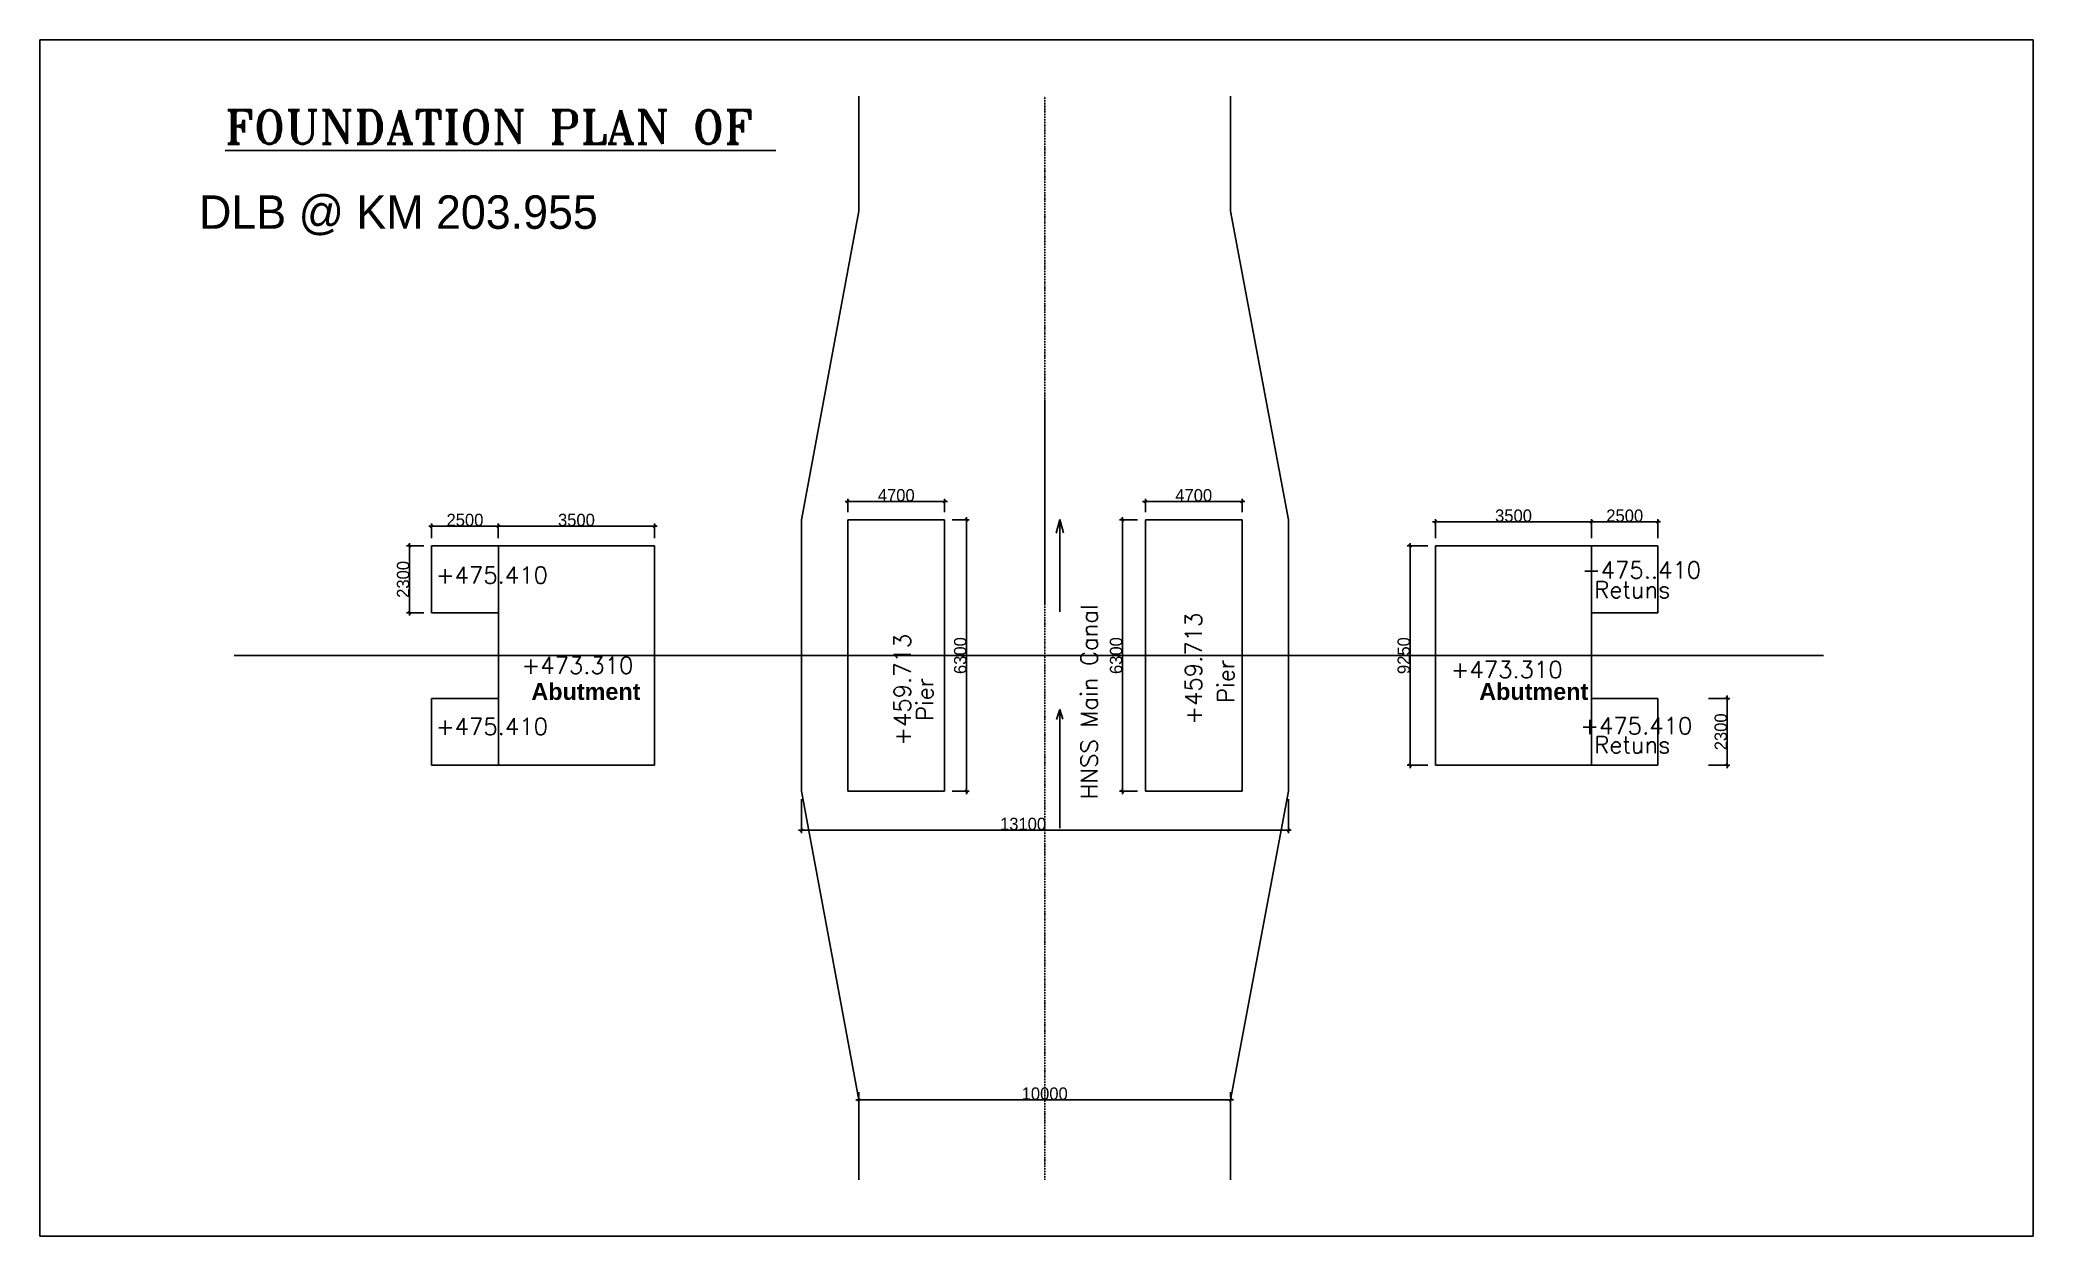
# Model space of a CAD drawing. Header units: millimetres. Extents: x -50489 to 179851, y 124916 to 300735.
# Drawn here: x -50489 to 13834, y 262124 to 300735 of the extents above; entities that cross this region are included whole.
import ezdxf
from ezdxf.enums import TextEntityAlignment as Align

# ---------------------------------------------------------------- set-up
doc = ezdxf.new("R2010")
doc.units = ezdxf.units.MM
doc.linetypes.add('DASHDOT', pattern=[1, 0.5, -0.25, 0, -0.25])
doc.linetypes.add('DASHDOTX2', pattern=[2, 1, -0.5, 0, -0.5])
doc.layers.add('canal', color=7, linetype='Continuous')
doc.styles.add('ROMANS', font='romans')
doc.styles.add('ROMANT', font='romant')
doc.dimstyles.new('ISO-25', dxfattribs={"dimtxt": 2.5, "dimasz": 2.5, "dimexe": 1.25, "dimexo": 0.625, "dimtad": 1, "dimdec": 0, "dimtxsty": 'Standard', "dimblk": 'OBLIQUE', "dimcen": 2.5, "dimdle": 1.25, "dimclrd": 6, "dimadec": 0, "dimazin": 0, "dimtfac": 1, "dimtdec": 0, "dimtmove": 0, "dimatfit": 3, "dimfxl": 1, "dimarcsym": 0})

msp = doc.modelspace()

# ---------------------------------------------------------------- texts
at = {"style": 'ROMANT'}
msp.add_text('%%UFOUNDATION PLAN OF ', height=1080, dxfattribs=at).set_placement((-35625.7, 297382.6), align=Align.CENTER)
at = {"style": 'ROMANS'}
for s, p in [('+475.410', (-37706, 283188.7)), ('+475..410', (-721.3, 283353.4)), ('Retuns', (-326.5, 282718.1)), ('+473.310', (-34944, 280276.8)), ('+473.310', (-4957.2, 280139.9)), ('+475.410', (-37705.2, 278302.8)), ('+475.410', (-775.6, 278325.5)), ('Retuns', (-326.5, 277713.3))]:
    msp.add_text(s, height=540, dxfattribs=at).set_placement(p)
for s, p in [('HNSS Main Canal', (-16358.8, 276220.1)), ('+459.713', (-12992.9, 278635.5)), ('+459.713', (-22385.9, 277953.9)), ('Pier', (-11948.2, 279333.6)), ('Pier', (-21662, 278750.8))]:
    msp.add_text(s, height=540, rotation=90, dxfattribs=at).set_placement(p)
at = {"insert": (-45350.5, 295715.8), "char_height": 1080, "width": 13793.593, "attachment_point": 1}
msp.add_mtext('DLB @ KM 203.955', dxfattribs=at)
at = {"char_height": 540, "width": 488.468, "attachment_point": 1, "style": 'ROMANS'}
for insert in [(-34627.7, 279972.1), (-4040.3, 279972.1)]:
    msp.add_mtext('{\\fArial|b1|i0|c0|p34;Abutment}', dxfattribs=dict(at, insert=insert))

# ---------------------------------------------------------------- blocks, each defined once
blk = doc.blocks.new('_Oblique')
at = {"color": 0, "linetype": 'ByBlock', "lineweight": -2}
blk.add_line((-0.5, -0.5), (0.5, 0.5), dxfattribs=at)
blk = doc.blocks.new('*D337')
at = {"layer": 'canal', "color": 0, "linetype": 'Continuous', "lineweight": -2, "transparency": 16777216}
for p, q in [((-21044, 285241), (-20496, 285241)), ((-21044, 276481), (-20496, 276481))]:
    blk.add_line(p, q, dxfattribs=at)
at = {"layer": 'canal', "linetype": 'Continuous', "lineweight": -2, "transparency": 16777216}
blk.add_line((-20586, 276391), (-20586, 285331), dxfattribs=at)
at = {"layer": 'Defpoints', "color": 0, "linetype": 'Continuous', "transparency": 16777216}
for p in [(-21294, 285241), (-20586, 285241), (-21294, 276481)]:
    blk.add_point(p, dxfattribs=at)
at = {"layer": 'canal', "linetype": 'Continuous', "lineweight": -2, "transparency": 16777216, "xscale": 90, "yscale": 90, "zscale": 90}
for p, rotation in [((-20586, 285241), 90), ((-20586, 276481), 270)]:
    blk.add_blockref('_Oblique', p, dxfattribs=dict(at, rotation=rotation))
at = {"layer": 'canal', "color": 0, "linetype": 'Continuous', "transparency": 16777216, "insert": (-20787, 280861), "char_height": 400, "attachment_point": 5, "rotation": 90}
blk.add_mtext('6300', dxfattribs=at)
blk = doc.blocks.new('*D338')
at = {"layer": 'canal', "color": 0, "linetype": 'Continuous', "lineweight": -2, "transparency": 16777216}
for p, q in [((-15064, 285241), (-15647, 285241)), ((-15064, 276481), (-15647, 276481))]:
    blk.add_line(p, q, dxfattribs=at)
at = {"layer": 'canal', "linetype": 'Continuous', "lineweight": -2, "transparency": 16777216}
blk.add_line((-15557, 276391), (-15557, 285331), dxfattribs=at)
at = {"layer": 'Defpoints', "color": 0, "linetype": 'Continuous', "transparency": 16777216}
for p in [(-15557, 285241), (-14814, 285241), (-14814, 276481)]:
    blk.add_point(p, dxfattribs=at)
at = {"layer": 'canal', "linetype": 'Continuous', "lineweight": -2, "transparency": 16777216, "xscale": 90, "yscale": 90, "zscale": 90}
for p, rotation in [((-15557, 285241), 90), ((-15557, 276481), 270)]:
    blk.add_blockref('_Oblique', p, dxfattribs=dict(at, rotation=rotation))
at = {"layer": 'canal', "color": 0, "linetype": 'Continuous', "transparency": 16777216, "insert": (-15757, 280861), "char_height": 400, "attachment_point": 5, "rotation": 90}
blk.add_mtext('6300', dxfattribs=at)
blk = doc.blocks.new('*D339')
at = {"layer": 'canal', "color": 0, "linetype": 'Continuous', "lineweight": -2, "transparency": 16777216}
for p, q in [((-5704, 284401), (-6363, 284401)), ((-5704, 277321), (-6363, 277321))]:
    blk.add_line(p, q, dxfattribs=at)
at = {"layer": 'canal', "linetype": 'Continuous', "lineweight": -2, "transparency": 16777216}
blk.add_line((-6273, 277231), (-6273, 284491), dxfattribs=at)
at = {"layer": 'Defpoints', "color": 0, "linetype": 'Continuous', "transparency": 16777216}
for p in [(-6273, 284401), (-5454, 284401), (-5454, 277321)]:
    blk.add_point(p, dxfattribs=at)
at = {"layer": 'canal', "linetype": 'Continuous', "lineweight": -2, "transparency": 16777216, "xscale": 90, "yscale": 90, "zscale": 90}
for p, rotation in [((-6273, 284401), 90), ((-6273, 277321), 270)]:
    blk.add_blockref('_Oblique', p, dxfattribs=dict(at, rotation=rotation))
at = {"layer": 'canal', "color": 0, "linetype": 'Continuous', "transparency": 16777216, "insert": (-6474, 280861), "char_height": 400, "attachment_point": 5, "rotation": 90}
blk.add_mtext('9250', dxfattribs=at)
blk = doc.blocks.new('*D340')
at = {"layer": 'canal', "color": 0, "linetype": 'Continuous', "lineweight": -2, "transparency": 16777216}
for p, q in [((3362, 279481), (4048, 279481)), ((3362, 277321), (4048, 277321))]:
    blk.add_line(p, q, dxfattribs=at)
at = {"layer": 'canal', "linetype": 'Continuous', "lineweight": -2, "transparency": 16777216}
blk.add_line((3958, 279571), (3958, 277231), dxfattribs=at)
at = {"layer": 'Defpoints', "color": 0, "linetype": 'Continuous', "transparency": 16777216}
for p in [(3112, 279481), (3112, 277321), (3958, 277321)]:
    blk.add_point(p, dxfattribs=at)
at = {"layer": 'canal', "linetype": 'Continuous', "lineweight": -2, "transparency": 16777216, "xscale": 90, "yscale": 90, "zscale": 90}
for p, rotation in [((3958, 279481), 90), ((3958, 277321), 270)]:
    blk.add_blockref('_Oblique', p, dxfattribs=dict(at, rotation=rotation))
at = {"layer": 'canal', "color": 0, "linetype": 'Continuous', "transparency": 16777216, "insert": (3757, 278401), "char_height": 400, "attachment_point": 5, "rotation": 90}
blk.add_mtext('2300', dxfattribs=at)
blk = doc.blocks.new('*D341')
at = {"layer": 'canal', "color": 0, "linetype": 'Continuous', "lineweight": -2, "transparency": 16777216}
for p, q in [((-38099, 284401), (-38654, 284401)), ((-38099, 282241), (-38654, 282241))]:
    blk.add_line(p, q, dxfattribs=at)
at = {"layer": 'canal', "linetype": 'Continuous', "lineweight": -2, "transparency": 16777216}
blk.add_line((-38564, 284491), (-38564, 282151), dxfattribs=at)
at = {"layer": 'Defpoints', "color": 0, "linetype": 'Continuous', "transparency": 16777216}
for p in [(-37849, 284401), (-38564, 282241), (-37849, 282241)]:
    blk.add_point(p, dxfattribs=at)
at = {"layer": 'canal', "linetype": 'Continuous', "lineweight": -2, "transparency": 16777216, "xscale": 90, "yscale": 90, "zscale": 90}
for p, rotation in [((-38564, 284401), 90), ((-38564, 282241), 270)]:
    blk.add_blockref('_Oblique', p, dxfattribs=dict(at, rotation=rotation))
at = {"layer": 'canal', "color": 0, "linetype": 'Continuous', "transparency": 16777216, "insert": (-38765, 283321), "char_height": 400, "attachment_point": 5, "rotation": 90}
blk.add_mtext('2300', dxfattribs=at)
blk = doc.blocks.new('*D342')
at = {"layer": 'canal', "linetype": 'Continuous', "lineweight": -2, "transparency": 16777216}
blk.add_line((-30564, 285037), (-35784, 285037), dxfattribs=at)
at = {"layer": 'canal', "color": 0, "linetype": 'Continuous', "lineweight": -2, "transparency": 16777216}
for p, q in [((-35694, 284651), (-35694, 285127)), ((-30654, 284651), (-30654, 285127))]:
    blk.add_line(p, q, dxfattribs=at)
at = {"layer": 'Defpoints', "color": 0, "linetype": 'Continuous', "transparency": 16777216}
for p in [(-35694, 285037), (-35694, 284401), (-30654, 284401)]:
    blk.add_point(p, dxfattribs=at)
at = {"layer": 'canal', "linetype": 'Continuous', "lineweight": -2, "transparency": 16777216, "xscale": 90, "yscale": 90, "zscale": 90, "rotation": 180}
blk.add_blockref('_Oblique', (-35694, 285037), dxfattribs=at)
at = {"layer": 'canal', "linetype": 'Continuous', "lineweight": -2, "transparency": 16777216, "xscale": 90, "yscale": 90, "zscale": 90}
blk.add_blockref('_Oblique', (-30654, 285037), dxfattribs=at)
at = {"layer": 'canal', "color": 0, "linetype": 'Continuous', "transparency": 16777216, "insert": (-33174, 285238), "char_height": 400, "attachment_point": 5}
blk.add_mtext('3500', dxfattribs=at)
blk = doc.blocks.new('*D343')
at = {"layer": 'canal', "linetype": 'Continuous', "lineweight": -2, "transparency": 16777216}
blk.add_line((-35604, 285037), (-37939, 285037), dxfattribs=at)
at = {"layer": 'canal', "color": 0, "linetype": 'Continuous', "lineweight": -2, "transparency": 16777216}
for p, q in [((-37849, 284651), (-37849, 285127)), ((-35694, 284651), (-35694, 285127))]:
    blk.add_line(p, q, dxfattribs=at)
at = {"layer": 'Defpoints', "color": 0, "linetype": 'Continuous', "transparency": 16777216}
for p in [(-37849, 285037), (-37849, 284401), (-35694, 284401)]:
    blk.add_point(p, dxfattribs=at)
at = {"layer": 'canal', "linetype": 'Continuous', "lineweight": -2, "transparency": 16777216, "xscale": 90, "yscale": 90, "zscale": 90, "rotation": 180}
blk.add_blockref('_Oblique', (-37849, 285037), dxfattribs=at)
at = {"layer": 'canal', "linetype": 'Continuous', "lineweight": -2, "transparency": 16777216, "xscale": 90, "yscale": 90, "zscale": 90}
blk.add_blockref('_Oblique', (-35694, 285037), dxfattribs=at)
at = {"layer": 'canal', "color": 0, "linetype": 'Continuous', "transparency": 16777216, "insert": (-36771, 285238), "char_height": 400, "attachment_point": 5}
blk.add_mtext('2500', dxfattribs=at)
blk = doc.blocks.new('*D344')
at = {"layer": 'canal', "linetype": 'Continuous', "lineweight": -2, "transparency": 16777216}
blk.add_line((-24504, 285834), (-21204, 285834), dxfattribs=at)
at = {"layer": 'canal', "color": 0, "linetype": 'Continuous', "lineweight": -2, "transparency": 16777216}
for p, q in [((-24414, 285491), (-24414, 285924)), ((-21294, 285491), (-21294, 285924))]:
    blk.add_line(p, q, dxfattribs=at)
at = {"layer": 'Defpoints', "color": 0, "linetype": 'Continuous', "transparency": 16777216}
for p in [(-21294, 285834), (-24414, 285241), (-21294, 285241)]:
    blk.add_point(p, dxfattribs=at)
at = {"layer": 'canal', "linetype": 'Continuous', "lineweight": -2, "transparency": 16777216, "xscale": 90, "yscale": 90, "zscale": 90, "rotation": 180}
blk.add_blockref('_Oblique', (-24414, 285834), dxfattribs=at)
at = {"layer": 'canal', "linetype": 'Continuous', "lineweight": -2, "transparency": 16777216, "xscale": 90, "yscale": 90, "zscale": 90}
blk.add_blockref('_Oblique', (-21294, 285834), dxfattribs=at)
at = {"layer": 'canal', "color": 0, "linetype": 'Continuous', "transparency": 16777216, "insert": (-22854, 286034), "char_height": 400, "attachment_point": 5}
blk.add_mtext('4700', dxfattribs=at)
blk = doc.blocks.new('*D345')
at = {"layer": 'canal', "linetype": 'Continuous', "lineweight": -2, "transparency": 16777216}
blk.add_line((-14904, 285834), (-11604, 285834), dxfattribs=at)
at = {"layer": 'canal', "color": 0, "linetype": 'Continuous', "lineweight": -2, "transparency": 16777216}
for p, q in [((-14814, 285491), (-14814, 285924)), ((-11694, 285491), (-11694, 285924))]:
    blk.add_line(p, q, dxfattribs=at)
at = {"layer": 'Defpoints', "color": 0, "linetype": 'Continuous', "transparency": 16777216}
for p in [(-11694, 285834), (-14814, 285241), (-11694, 285241)]:
    blk.add_point(p, dxfattribs=at)
at = {"layer": 'canal', "linetype": 'Continuous', "lineweight": -2, "transparency": 16777216, "xscale": 90, "yscale": 90, "zscale": 90, "rotation": 180}
blk.add_blockref('_Oblique', (-14814, 285834), dxfattribs=at)
at = {"layer": 'canal', "linetype": 'Continuous', "lineweight": -2, "transparency": 16777216, "xscale": 90, "yscale": 90, "zscale": 90}
blk.add_blockref('_Oblique', (-11694, 285834), dxfattribs=at)
at = {"layer": 'canal', "color": 0, "linetype": 'Continuous', "transparency": 16777216, "insert": (-13254, 286034), "char_height": 400, "attachment_point": 5}
blk.add_mtext('4700', dxfattribs=at)
blk = doc.blocks.new('*D346')
at = {"layer": 'canal', "linetype": 'Continuous', "lineweight": -2, "transparency": 16777216}
blk.add_line((-5544, 285176), (-324, 285176), dxfattribs=at)
at = {"layer": 'canal', "color": 0, "linetype": 'Continuous', "lineweight": -2, "transparency": 16777216}
for p, q in [((-5454, 284651), (-5454, 285266)), ((-414, 284651), (-414, 285266))]:
    blk.add_line(p, q, dxfattribs=at)
at = {"layer": 'Defpoints', "color": 0, "linetype": 'Continuous', "transparency": 16777216}
for p in [(-414, 285176), (-5454, 284401), (-414, 284401)]:
    blk.add_point(p, dxfattribs=at)
at = {"layer": 'canal', "linetype": 'Continuous', "lineweight": -2, "transparency": 16777216, "xscale": 90, "yscale": 90, "zscale": 90, "rotation": 180}
blk.add_blockref('_Oblique', (-5454, 285176), dxfattribs=at)
at = {"layer": 'canal', "linetype": 'Continuous', "lineweight": -2, "transparency": 16777216, "xscale": 90, "yscale": 90, "zscale": 90}
blk.add_blockref('_Oblique', (-414, 285176), dxfattribs=at)
at = {"layer": 'canal', "color": 0, "linetype": 'Continuous', "transparency": 16777216, "insert": (-2934, 285376), "char_height": 400, "attachment_point": 5}
blk.add_mtext('3500', dxfattribs=at)
blk = doc.blocks.new('*D347')
at = {"layer": 'canal', "linetype": 'Continuous', "lineweight": -2, "transparency": 16777216}
blk.add_line((1813, 285176), (-504, 285176), dxfattribs=at)
at = {"layer": 'canal', "color": 0, "linetype": 'Continuous', "lineweight": -2, "transparency": 16777216}
for p, q in [((-414, 284651), (-414, 285266)), ((1723, 284651), (1723, 285266))]:
    blk.add_line(p, q, dxfattribs=at)
at = {"layer": 'Defpoints', "color": 0, "linetype": 'Continuous', "transparency": 16777216}
for p in [(-414, 285176), (-414, 284401), (1723, 284401)]:
    blk.add_point(p, dxfattribs=at)
at = {"layer": 'canal', "linetype": 'Continuous', "lineweight": -2, "transparency": 16777216, "xscale": 90, "yscale": 90, "zscale": 90, "rotation": 180}
blk.add_blockref('_Oblique', (-414, 285176), dxfattribs=at)
at = {"layer": 'canal', "linetype": 'Continuous', "lineweight": -2, "transparency": 16777216, "xscale": 90, "yscale": 90, "zscale": 90}
blk.add_blockref('_Oblique', (1723, 285176), dxfattribs=at)
at = {"layer": 'canal', "color": 0, "linetype": 'Continuous', "transparency": 16777216, "insert": (655, 285376), "char_height": 400, "attachment_point": 5}
blk.add_mtext('2500', dxfattribs=at)
blk = doc.blocks.new('*D348')
at = {"layer": 'canal', "color": 0, "linetype": 'Continuous', "lineweight": -2, "transparency": 16777216}
for p, q in [((-25914, 276231), (-25914, 275135)), ((-10194, 276231), (-10194, 275135))]:
    blk.add_line(p, q, dxfattribs=at)
at = {"layer": 'canal', "linetype": 'Continuous', "lineweight": -2, "transparency": 16777216}
blk.add_line((-26004, 275225), (-10104, 275225), dxfattribs=at)
at = {"layer": 'Defpoints', "color": 0, "linetype": 'Continuous', "transparency": 16777216}
for p in [(-25914, 276481), (-10194, 276481), (-10194, 275225)]:
    blk.add_point(p, dxfattribs=at)
at = {"layer": 'canal', "linetype": 'Continuous', "lineweight": -2, "transparency": 16777216, "xscale": 90, "yscale": 90, "zscale": 90, "rotation": 180}
blk.add_blockref('_Oblique', (-25914, 275225), dxfattribs=at)
at = {"layer": 'canal', "linetype": 'Continuous', "lineweight": -2, "transparency": 16777216, "xscale": 90, "yscale": 90, "zscale": 90}
blk.add_blockref('_Oblique', (-10194, 275225), dxfattribs=at)
at = {"layer": 'canal', "color": 0, "linetype": 'Continuous', "transparency": 16777216, "insert": (-18761, 275426), "char_height": 400, "attachment_point": 5}
blk.add_mtext('13100', dxfattribs=at)
blk = doc.blocks.new('*D349')
at = {"layer": 'canal', "linetype": 'Continuous', "lineweight": -2, "transparency": 16777216}
blk.add_line((-24153, 266521), (-11973, 266521), dxfattribs=at)
at = {"layer": 'canal', "color": 0, "linetype": 'Continuous', "lineweight": -2, "transparency": 16777216}
for p, q in [((-24063, 266771), (-24063, 266611)), ((-12063, 266771), (-12063, 266611))]:
    blk.add_line(p, q, dxfattribs=at)
at = {"layer": 'Defpoints', "color": 0, "linetype": 'Continuous', "transparency": 16777216}
for p in [(-24063, 266521), (-12063, 266521), (-12063, 266521)]:
    blk.add_point(p, dxfattribs=at)
at = {"layer": 'canal', "linetype": 'Continuous', "lineweight": -2, "transparency": 16777216, "xscale": 90, "yscale": 90, "zscale": 90, "rotation": 180}
blk.add_blockref('_Oblique', (-24063, 266521), dxfattribs=at)
at = {"layer": 'canal', "linetype": 'Continuous', "lineweight": -2, "transparency": 16777216, "xscale": 90, "yscale": 90, "zscale": 90}
blk.add_blockref('_Oblique', (-12063, 266521), dxfattribs=at)
at = {"layer": 'canal', "color": 0, "linetype": 'Continuous', "transparency": 16777216, "insert": (-18063, 266721), "char_height": 400, "attachment_point": 5}
blk.add_mtext('10000', dxfattribs=at)

# ---------------------------------------------------------------- dimensions: what is measured, and where the dimension line sits
at = {"layer": 'canal', "linetype": 'Continuous'}
for base, p1, p2, text, picture, middle in [((-21293.6, 285833.5), (-24413.6, 285240.8), (-21293.6, 285240.8), '4700', '*D344', (-22853.6, 286034.1)), ((-11693.6, 285833.5), (-14813.6, 285240.8), (-11693.6, 285240.8), '4700', '*D345', (-13253.6, 286034.1)), ((-413.6, 285175.6), (-5453.6, 284400.8), (-413.6, 284400.8), '3500', '*D346', (-2933.6, 285376.2)), ((-413.6, 285175.6), (1722.9, 284400.8), (-413.6, 284400.8), '2500', '*D347', (654.7, 285376.2)), ((-37848.8, 285037), (-35693.6, 284400.8), (-37848.8, 284400.8), '2500', '*D343', (-36771.2, 285237.6)), ((-35693.6, 285037), (-30653.6, 284400.8), (-35693.6, 284400.8), '3500', '*D342', (-33173.6, 285237.6)), ((-12062.9, 266520.8), (-24062.9, 266520.8), (-12062.9, 266520.8), '10000', '*D349', (-18062.9, 266721.4))]:
    dim = msp.add_linear_dim(base=base, p1=p1, p2=p2, text=text, dimstyle='ISO-25', override={"dimtxt": 400, "dimasz": 90, "dimexe": 90, "dimexo": 250, "dimdle": 90, "dimclrd": 256}, dxfattribs=at)
    dim.commit()
    dim.dimension.update_dxf_attribs({"geometry": picture, "text_midpoint": middle})
for base, p1, p2, text, picture, middle in [((-20585.9, 285240.8), (-21293.6, 276480.8), (-21293.6, 285240.8), '6300', '*D337', (-20786.6, 280860.8)), ((-15556.8, 285240.8), (-14813.6, 276480.8), (-14813.6, 285240.8), '6300', '*D338', (-15757.4, 280860.8)), ((-38564.5, 282240.8), (-37848.8, 284400.8), (-37848.8, 282240.8), '2300', '*D341', (-38765.1, 283320.8)), ((-6273.3, 284400.8), (-5453.6, 277320.8), (-5453.6, 284400.8), '9250', '*D339', (-6473.9, 280860.8)), ((3958.1, 277320.8), (3111.9, 279480.8), (3111.9, 277320.8), '2300', '*D340', (3757.5, 278400.8))]:
    dim = msp.add_linear_dim(base=base, p1=p1, p2=p2, angle=90, text=text, dimstyle='ISO-25', override={"dimtxt": 400, "dimasz": 90, "dimexe": 90, "dimexo": 250, "dimdle": 90, "dimclrd": 256}, dxfattribs=at)
    dim.commit()
    dim.dimension.update_dxf_attribs({"geometry": picture, "text_midpoint": middle})
dim = msp.add_linear_dim(base=(-10193.6, 275225), p1=(-25913.6, 276480.8), p2=(-10193.6, 276480.8), text='13100', dimstyle='ISO-25', override={"dimtxt": 400, "dimasz": 90, "dimexe": 90, "dimexo": 250, "dimdle": 90, "dimclrd": 256}, dxfattribs=at)
dim.commit()
dim.dimension.update_dxf_attribs({"geometry": '*D348', "text_midpoint": (-18761, 275225), "dimtype": 160})

# ---------------------------------------------------------------- linework, layer by layer
for p, q in [((-24062.9, 295200.8), (-24062.9, 298915.8)), ((-12062.9, 295200.8), (-12062.9, 298915.8)), ((-24062.9, 295200.8), (-25913.6, 285240.8)), ((-10193.6, 285240.8), (-12062.9, 295200.8)), ((-18062.9, 289094.1), (-18062.9, 282500.8)), ((-25913.6, 280860.8), (-25913.6, 285240.8)), ((-22853.6, 285240.8), (-24413.6, 285240.8)), ((-24413.6, 285240.8), (-24413.6, 280860.8)), ((-22853.6, 285240.8), (-21293.6, 285240.8)), ((-21293.6, 285240.8), (-21293.6, 280860.8)), ((-17571.1, 285251.8), (-17696.4, 284817.6)), ((-17571.1, 282276.7), (-17571.1, 285251.8)), ((-17571.1, 285251.8), (-17454.5, 284824.1)), ((-13253.6, 285240.8), (-14813.6, 285240.8)), ((-14813.6, 285240.8), (-14813.6, 280860.8)), ((-13253.6, 285240.8), (-11693.6, 285240.8)), ((-11693.6, 285240.8), (-11693.6, 280860.8)), ((-10193.6, 280707.7), (-10193.6, 285240.8)), ((-35693.6, 284400.8), (-37848.8, 284400.8)), ((-37848.8, 284400.8), (-37848.8, 282240.8)), ((-32453.6, 284400.8), (-35693.6, 284400.8)), ((-35693.6, 284400.8), (-35693.6, 280860.8)), ((-32453.6, 284400.8), (-30653.6, 284400.8)), ((-30653.6, 284400.8), (-30653.6, 280860.8)), ((-3653.6, 284400.8), (-5453.6, 284400.8)), ((-5453.6, 284400.8), (-5453.6, 280860.8)), ((-3653.6, 284400.8), (-413.6, 284400.8)), ((-413.6, 284400.8), (-413.6, 280860.8)), ((-413.6, 284400.8), (1722.9, 284400.8)), ((1722.9, 284400.8), (1722.9, 282240.8)), ((-18062.9, 282500.8), (-18062.9, 282500.8)), ((-37848.8, 282240.8), (-35693.6, 282240.8)), ((1722.9, 282240.8), (-413.6, 282240.8)), ((-44219.6, 280860.8), (7072.8, 280860.8)), ((-35693.6, 277320.8), (-35693.6, 280860.8)), ((-30653.6, 277320.8), (-30653.6, 280860.8)), ((-18053.6, 280860.8), (-25913.6, 280860.8)), ((-25913.6, 280860.8), (-25913.6, 276480.8)), ((-24413.6, 276480.8), (-24413.6, 280860.8)), ((-22853.6, 280860.8), (-22373.6, 280860.8)), ((-21293.6, 276480.8), (-21293.6, 280860.8)), ((-18053.6, 280860.8), (-10193.6, 280860.8)), ((-14813.6, 276480.8), (-14813.6, 280860.8)), ((-11693.6, 276480.8), (-11693.6, 280860.8)), ((-10193.6, 280860.8), (-10193.6, 276480.8)), ((-5453.6, 277320.8), (-5453.6, 280860.8)), ((-413.6, 277320.8), (-413.6, 280860.8)), ((-37848.8, 277320.8), (-37848.8, 279480.8)), ((-37848.8, 279480.8), (-35693.6, 279480.8)), ((1722.9, 279480.8), (-413.6, 279480.8)), ((1722.9, 277320.8), (1722.9, 279480.8)), ((-17571.1, 279116.8), (-17681.4, 278795.7)), ((-17571.1, 275295.6), (-17571.1, 279116.8)), ((-17571.1, 279116.8), (-17482.9, 278804.7)), ((-35693.6, 277320.8), (-37848.8, 277320.8)), ((-32453.6, 277320.8), (-35693.6, 277320.8)), ((-32453.6, 277320.8), (-30653.6, 277320.8)), ((-3653.6, 277320.8), (-5453.6, 277320.8)), ((-3653.6, 277320.8), (-413.6, 277320.8)), ((-413.6, 277320.8), (1722.9, 277320.8)), ((-24062.9, 266520.8), (-25913.6, 276480.8)), ((-22853.6, 276480.8), (-24413.6, 276480.8)), ((-22853.6, 276480.8), (-21293.6, 276480.8)), ((-13253.6, 276480.8), (-14813.6, 276480.8)), ((-13253.6, 276480.8), (-11693.6, 276480.8)), ((-10193.6, 276480.8), (-12062.9, 266520.8)), ((-24062.9, 266520.8), (-24062.9, 263945.4)), ((-12062.9, 266520.8), (-12062.9, 263945.4))]:
    msp.add_line(p, q)
at = {"linetype": 'DASHDOTX2'}
for q in [(-18053.6, 298915.8), (-18053.6, 263945.4)]:
    msp.add_line((-18053.6, 280860.8), q, dxfattribs=at)
at = {"linetype": 'DASHDOT'}
msp.add_line((-18053.6, 280860.8), (-13253.6, 280860.8), dxfattribs=at)
at = {"layer": 'canal', "linetype": 'Continuous'}
msp.add_lwpolyline([(-50488.7, 300735), (13834, 300735), (13834, 262124.1), (-50488.7, 262124.1)], close=True, dxfattribs=at)

msp.set_redraw_order([(e.dxf.handle, doc.entitydb.next_handle()) for e in msp.query("TEXT MTEXT ATTDEF DIMENSION ARC_DIMENSION")])  # texts and dimensions are drawn at this point

doc.saveas('drawing.dxf')
